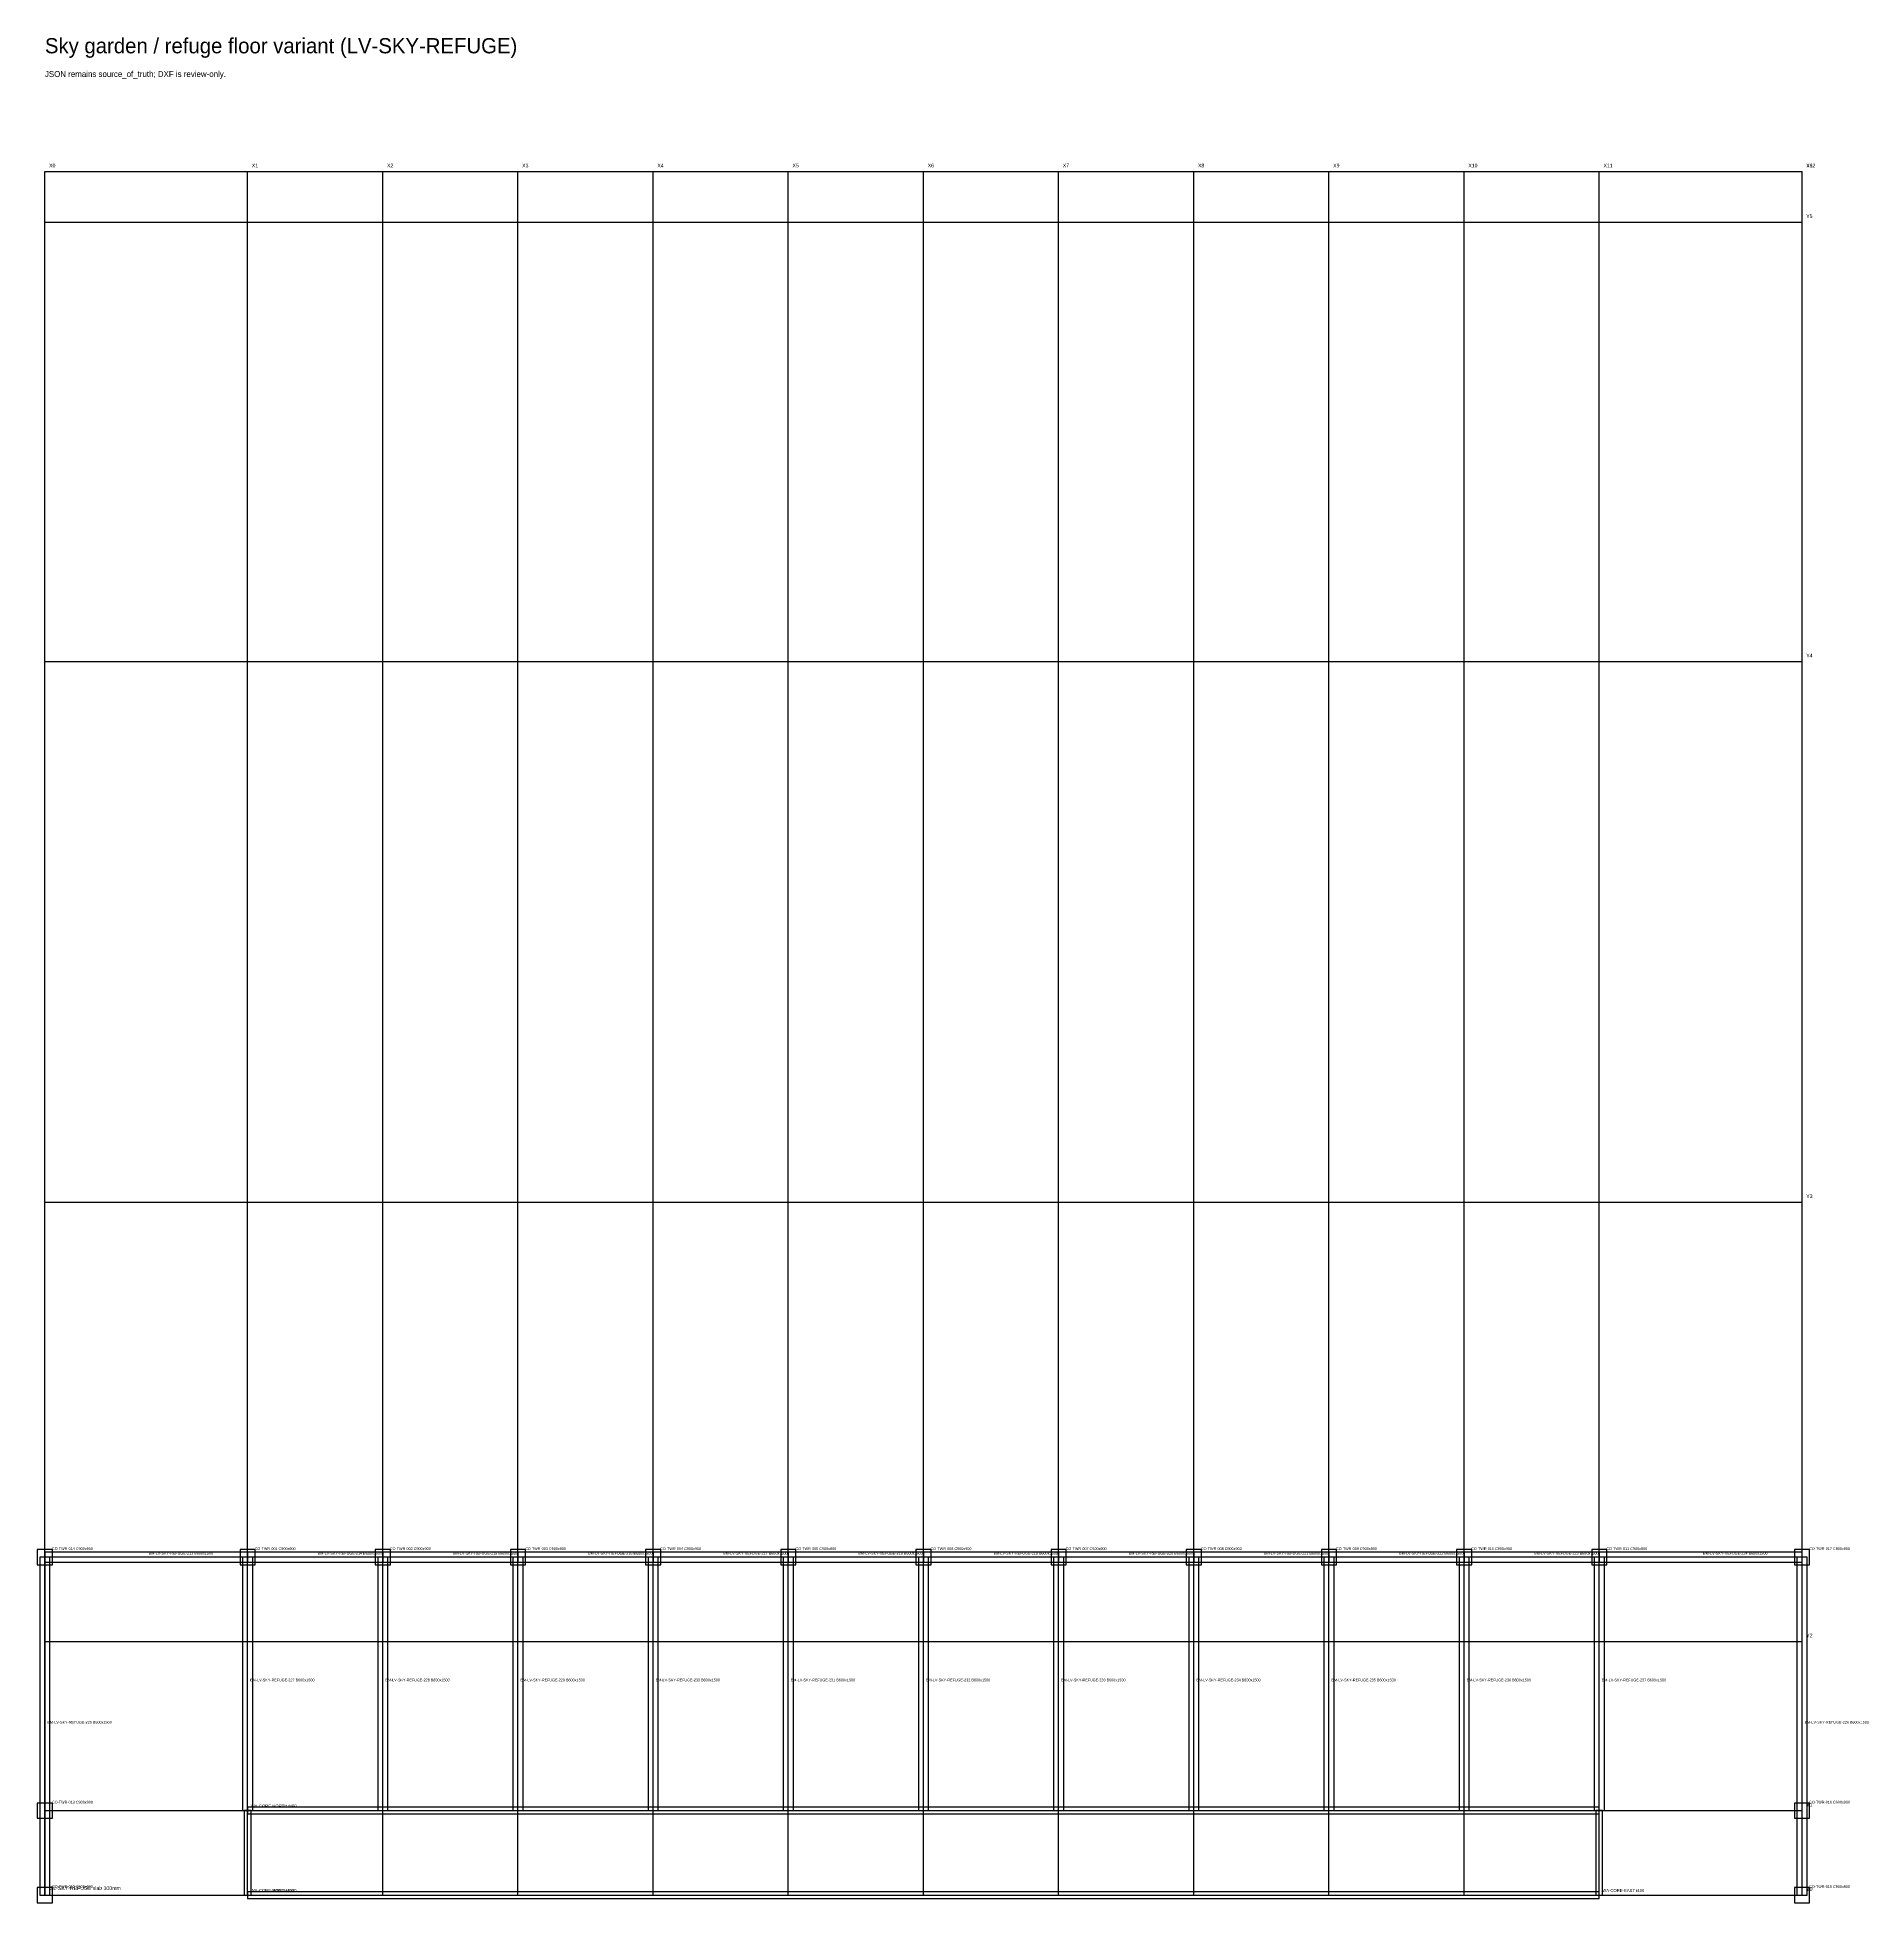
# Model space of a CAD drawing. Header units: millimetres. Extents: x -600 to 226982, y -254450 to 109948.
# Drawn here: x 118550 to 226828, y -254450 to -144052 of the extents above; entities that cross this region are included whole.
import ezdxf

# ---------------------------------------------------------------- set-up
doc = ezdxf.new("R2010")
doc.units = ezdxf.units.MM
for name, color, linetype in [('LV-SKY-REFUGE_BEAM', 5, 'Continuous'), ('LV-SKY-REFUGE_COLUMN', 1, 'Continuous'), ('LV-SKY-REFUGE_GRID', 8, 'Continuous'), ('LV-SKY-REFUGE_SLAB', 7, 'Continuous'), ('LV-SKY-REFUGE_WALL', 3, 'Continuous'), ('TEXT', 7, 'Continuous')]:
    doc.layers.add(name, color=color, linetype=linetype)

msp = doc.modelspace()

# ---------------------------------------------------------------- linework, layer by layer
at = {"layer": 'LV-SKY-REFUGE_BEAM'}
for points in [[(118700, -254000), (119300, -254000), (119300, -234000), (118700, -234000), (118700, -254000)], [(119000, -233700), (119000, -234300), (131000, -234300), (131000, -233700), (119000, -233700)], [(130700, -249000), (131300, -249000), (131300, -234000), (130700, -234000), (130700, -249000)], [(131000, -233700), (131000, -234300), (139000, -234300), (139000, -233700), (131000, -233700)], [(138700, -249000), (139300, -249000), (139300, -234000), (138700, -234000), (138700, -249000)], [(139000, -233700), (139000, -234300), (147000, -234300), (147000, -233700), (139000, -233700)], [(146700, -249000), (147300, -249000), (147300, -234000), (146700, -234000), (146700, -249000)], [(147000, -233700), (147000, -234300), (155000, -234300), (155000, -233700), (147000, -233700)], [(154700, -249000), (155300, -249000), (155300, -234000), (154700, -234000), (154700, -249000)], [(155000, -233700), (155000, -234300), (163000, -234300), (163000, -233700), (155000, -233700)], [(162700, -249000), (163300, -249000), (163300, -234000), (162700, -234000), (162700, -249000)], [(163000, -233700), (163000, -234300), (171000, -234300), (171000, -233700), (163000, -233700)], [(170700, -249000), (171300, -249000), (171300, -234000), (170700, -234000), (170700, -249000)], [(171000, -233700), (171000, -234300), (179000, -234300), (179000, -233700), (171000, -233700)], [(178700, -249000), (179300, -249000), (179300, -234000), (178700, -234000), (178700, -249000)], [(179000, -233700), (179000, -234300), (187000, -234300), (187000, -233700), (179000, -233700)], [(186700, -249000), (187300, -249000), (187300, -234000), (186700, -234000), (186700, -249000)], [(187000, -233700), (187000, -234300), (195000, -234300), (195000, -233700), (187000, -233700)], [(194700, -249000), (195300, -249000), (195300, -234000), (194700, -234000), (194700, -249000)], [(195000, -233700), (195000, -234300), (203000, -234300), (203000, -233700), (195000, -233700)], [(202700, -249000), (203300, -249000), (203300, -234000), (202700, -234000), (202700, -249000)], [(203000, -233700), (203000, -234300), (211000, -234300), (211000, -233700), (203000, -233700)], [(210700, -249000), (211300, -249000), (211300, -234000), (210700, -234000), (210700, -249000)], [(211000, -233700), (211000, -234300), (223000, -234300), (223000, -233700), (211000, -233700)], [(222700, -254000), (223300, -254000), (223300, -234000), (222700, -234000), (222700, -254000)]]:
    msp.add_lwpolyline(points, close=True, dxfattribs=at)
at = {"layer": 'LV-SKY-REFUGE_COLUMN'}
for points in [[(118550, -234450), (119450, -234450), (119450, -233550), (118550, -233550), (118550, -234450)], [(130550, -234450), (131450, -234450), (131450, -233550), (130550, -233550), (130550, -234450)], [(138550, -234450), (139450, -234450), (139450, -233550), (138550, -233550), (138550, -234450)], [(146550, -234450), (147450, -234450), (147450, -233550), (146550, -233550), (146550, -234450)], [(154550, -234450), (155450, -234450), (155450, -233550), (154550, -233550), (154550, -234450)], [(162550, -234450), (163450, -234450), (163450, -233550), (162550, -233550), (162550, -234450)], [(170550, -234450), (171450, -234450), (171450, -233550), (170550, -233550), (170550, -234450)], [(178550, -234450), (179450, -234450), (179450, -233550), (178550, -233550), (178550, -234450)], [(186550, -234450), (187450, -234450), (187450, -233550), (186550, -233550), (186550, -234450)], [(194550, -234450), (195450, -234450), (195450, -233550), (194550, -233550), (194550, -234450)], [(202550, -234450), (203450, -234450), (203450, -233550), (202550, -233550), (202550, -234450)], [(210550, -234450), (211450, -234450), (211450, -233550), (210550, -233550), (210550, -234450)], [(222550, -234450), (223450, -234450), (223450, -233550), (222550, -233550), (222550, -234450)], [(118550, -249450), (119450, -249450), (119450, -248550), (118550, -248550), (118550, -249450)], [(222550, -249450), (223450, -249450), (223450, -248550), (222550, -248550), (222550, -249450)], [(118550, -254450), (119450, -254450), (119450, -253550), (118550, -253550), (118550, -254450)], [(222550, -254450), (223450, -254450), (223450, -253550), (222550, -253550), (222550, -254450)]]:
    msp.add_lwpolyline(points, close=True, dxfattribs=at)
at = {"layer": 'LV-SKY-REFUGE_GRID'}
for points in [[(119000, -254000), (119000, -152000)], [(119000, -152000), (223000, -152000)], [(131000, -254000), (131000, -152000)], [(139000, -254000), (139000, -152000)], [(147000, -254000), (147000, -152000)], [(155000, -254000), (155000, -152000)], [(163000, -254000), (163000, -152000)], [(171000, -254000), (171000, -152000)], [(179000, -254000), (179000, -152000)], [(187000, -254000), (187000, -152000)], [(195000, -254000), (195000, -152000)], [(203000, -254000), (203000, -152000)], [(211000, -254000), (211000, -152000)], [(223000, -254000), (223000, -152000)], [(119000, -155000), (223000, -155000)], [(119000, -181000), (223000, -181000)], [(119000, -213000), (223000, -213000)], [(119000, -239000), (223000, -239000)], [(119000, -249000), (223000, -249000)], [(119000, -254000), (223000, -254000)]]:
    msp.add_lwpolyline(points, dxfattribs=at)
at = {"layer": 'LV-SKY-REFUGE_SLAB'}
msp.add_lwpolyline([(119000, -254000), (223000, -254000), (223000, -234000), (119000, -234000), (119000, -254000)], close=True, dxfattribs=at)
at = {"layer": 'LV-SKY-REFUGE_WALL'}
for points in [[(130800, -254000), (131200, -254000), (131200, -249000), (130800, -249000), (130800, -254000)], [(131000, -248800), (131000, -249200), (211000, -249200), (211000, -248800), (131000, -248800)], [(210800, -254000), (211200, -254000), (211200, -249000), (210800, -249000), (210800, -254000)], [(131000, -253800), (131000, -254200), (211000, -254200), (211000, -253800), (131000, -253800)]]:
    msp.add_lwpolyline(points, close=True, dxfattribs=at)

# ---------------------------------------------------------------- texts
at = {"layer": 'TEXT'}
for s, height, p in [('Sky garden / refuge floor variant (LV-SKY-REFUGE)', 900, (119000, -145000)), ('JSON remains source_of_truth; DXF is review-only.', 350, (119000, -146400)), ('X0', 220, (119250, -151750)), ('X1', 220, (131250, -151750)), ('X2', 220, (139250, -151750)), ('X3', 220, (147250, -151750)), ('X4', 220, (155250, -151750)), ('X5', 220, (163250, -151750)), ('X6', 220, (171250, -151750)), ('X7', 220, (179250, -151750)), ('X8', 220, (187250, -151750)), ('X9', 220, (195250, -151750)), ('X10', 220, (203250, -151750)), ('X11', 220, (211250, -151750)), ('Y6', 220, (223250, -151750)), ('X12', 220, (223250, -151750)), ('Y5', 220, (223250, -154750)), ('Y4', 220, (223250, -180750)), ('Y3', 220, (223250, -212750)), ('CO-TWR-014 C900x900', 160, (119420, -233580)), ('BM-LV-SKY-REFUGE-213 B600x1500', 160, (125150, -233850)), ('CO-TWR-001 C900x900', 160, (131420, -233580)), ('BM-LV-SKY-REFUGE-214 B600x1500', 160, (135150, -233850)), ('CO-TWR-002 C900x900', 160, (139420, -233580)), ('BM-LV-SKY-REFUGE-215 B600x1500', 160, (143150, -233850)), ('CO-TWR-003 C900x900', 160, (147420, -233580)), ('BM-LV-SKY-REFUGE-216 B600x1500', 160, (151150, -233850)), ('CO-TWR-004 C900x900', 160, (155420, -233580)), ('BM-LV-SKY-REFUGE-217 B600x1500', 160, (159150, -233850)), ('CO-TWR-005 C900x900', 160, (163420, -233580)), ('BM-LV-SKY-REFUGE-218 B600x1500', 160, (167150, -233850)), ('CO-TWR-006 C900x900', 160, (171420, -233580)), ('BM-LV-SKY-REFUGE-219 B600x1500', 160, (175150, -233850)), ('CO-TWR-007 C900x900', 160, (179420, -233580)), ('BM-LV-SKY-REFUGE-220 B600x1500', 160, (183150, -233850)), ('CO-TWR-008 C900x900', 160, (187420, -233580)), ('BM-LV-SKY-REFUGE-221 B600x1500', 160, (191150, -233850)), ('CO-TWR-009 C900x900', 160, (195420, -233580)), ('BM-LV-SKY-REFUGE-222 B600x1500', 160, (199150, -233850)), ('CO-TWR-010 C900x900', 160, (203420, -233580)), ('BM-LV-SKY-REFUGE-223 B600x1500', 160, (207150, -233850)), ('CO-TWR-011 C900x900', 160, (211420, -233580)), ('BM-LV-SKY-REFUGE-224 B600x1500', 160, (217150, -233850)), ('CO-TWR-017 C900x900', 160, (223420, -233580)), ('Y2', 220, (223250, -238750)), ('BM-LV-SKY-REFUGE-227 B600x1500', 160, (131150, -241350)), ('BM-LV-SKY-REFUGE-228 B600x1500', 160, (139150, -241350)), ('BM-LV-SKY-REFUGE-229 B600x1500', 160, (147150, -241350)), ('BM-LV-SKY-REFUGE-230 B600x1500', 160, (155150, -241350)), ('BM-LV-SKY-REFUGE-231 B600x1500', 160, (163150, -241350)), ('BM-LV-SKY-REFUGE-232 B600x1500', 160, (171150, -241350)), ('BM-LV-SKY-REFUGE-233 B600x1500', 160, (179150, -241350)), ('BM-LV-SKY-REFUGE-234 B600x1500', 160, (187150, -241350)), ('BM-LV-SKY-REFUGE-235 B600x1500', 160, (195150, -241350)), ('BM-LV-SKY-REFUGE-236 B600x1500', 160, (203150, -241350)), ('BM-LV-SKY-REFUGE-237 B600x1500', 160, (211150, -241350)), ('BM-LV-SKY-REFUGE-225 B600x1500', 160, (119150, -243850)), ('BM-LV-SKY-REFUGE-226 B600x1500', 160, (223150, -243850)), ('CO-TWR-013 C900x900', 160, (119420, -248580)), ('WA-CORE-NORTH t400', 180, (131180, -248820)), ('Y1', 220, (223250, -248750)), ('CO-TWR-016 C900x900', 160, (223420, -248580)), ('SL-SKY-REFUGE slab 300mm', 220, (119300, -253700)), ('CO-TWR-012 C900x900', 160, (119420, -253580)), ('WA-CORE-SOUTH t400', 180, (131180, -253820)), ('WA-CORE-WEST t400', 180, (131180, -253820)), ('WA-CORE-EAST t400', 180, (211180, -253820)), ('Y0', 220, (223250, -253750)), ('CO-TWR-015 C900x900', 160, (223420, -253580))]:
    msp.add_text(s, height=height, dxfattribs=at).set_placement(p)

doc.saveas('drawing.dxf')
